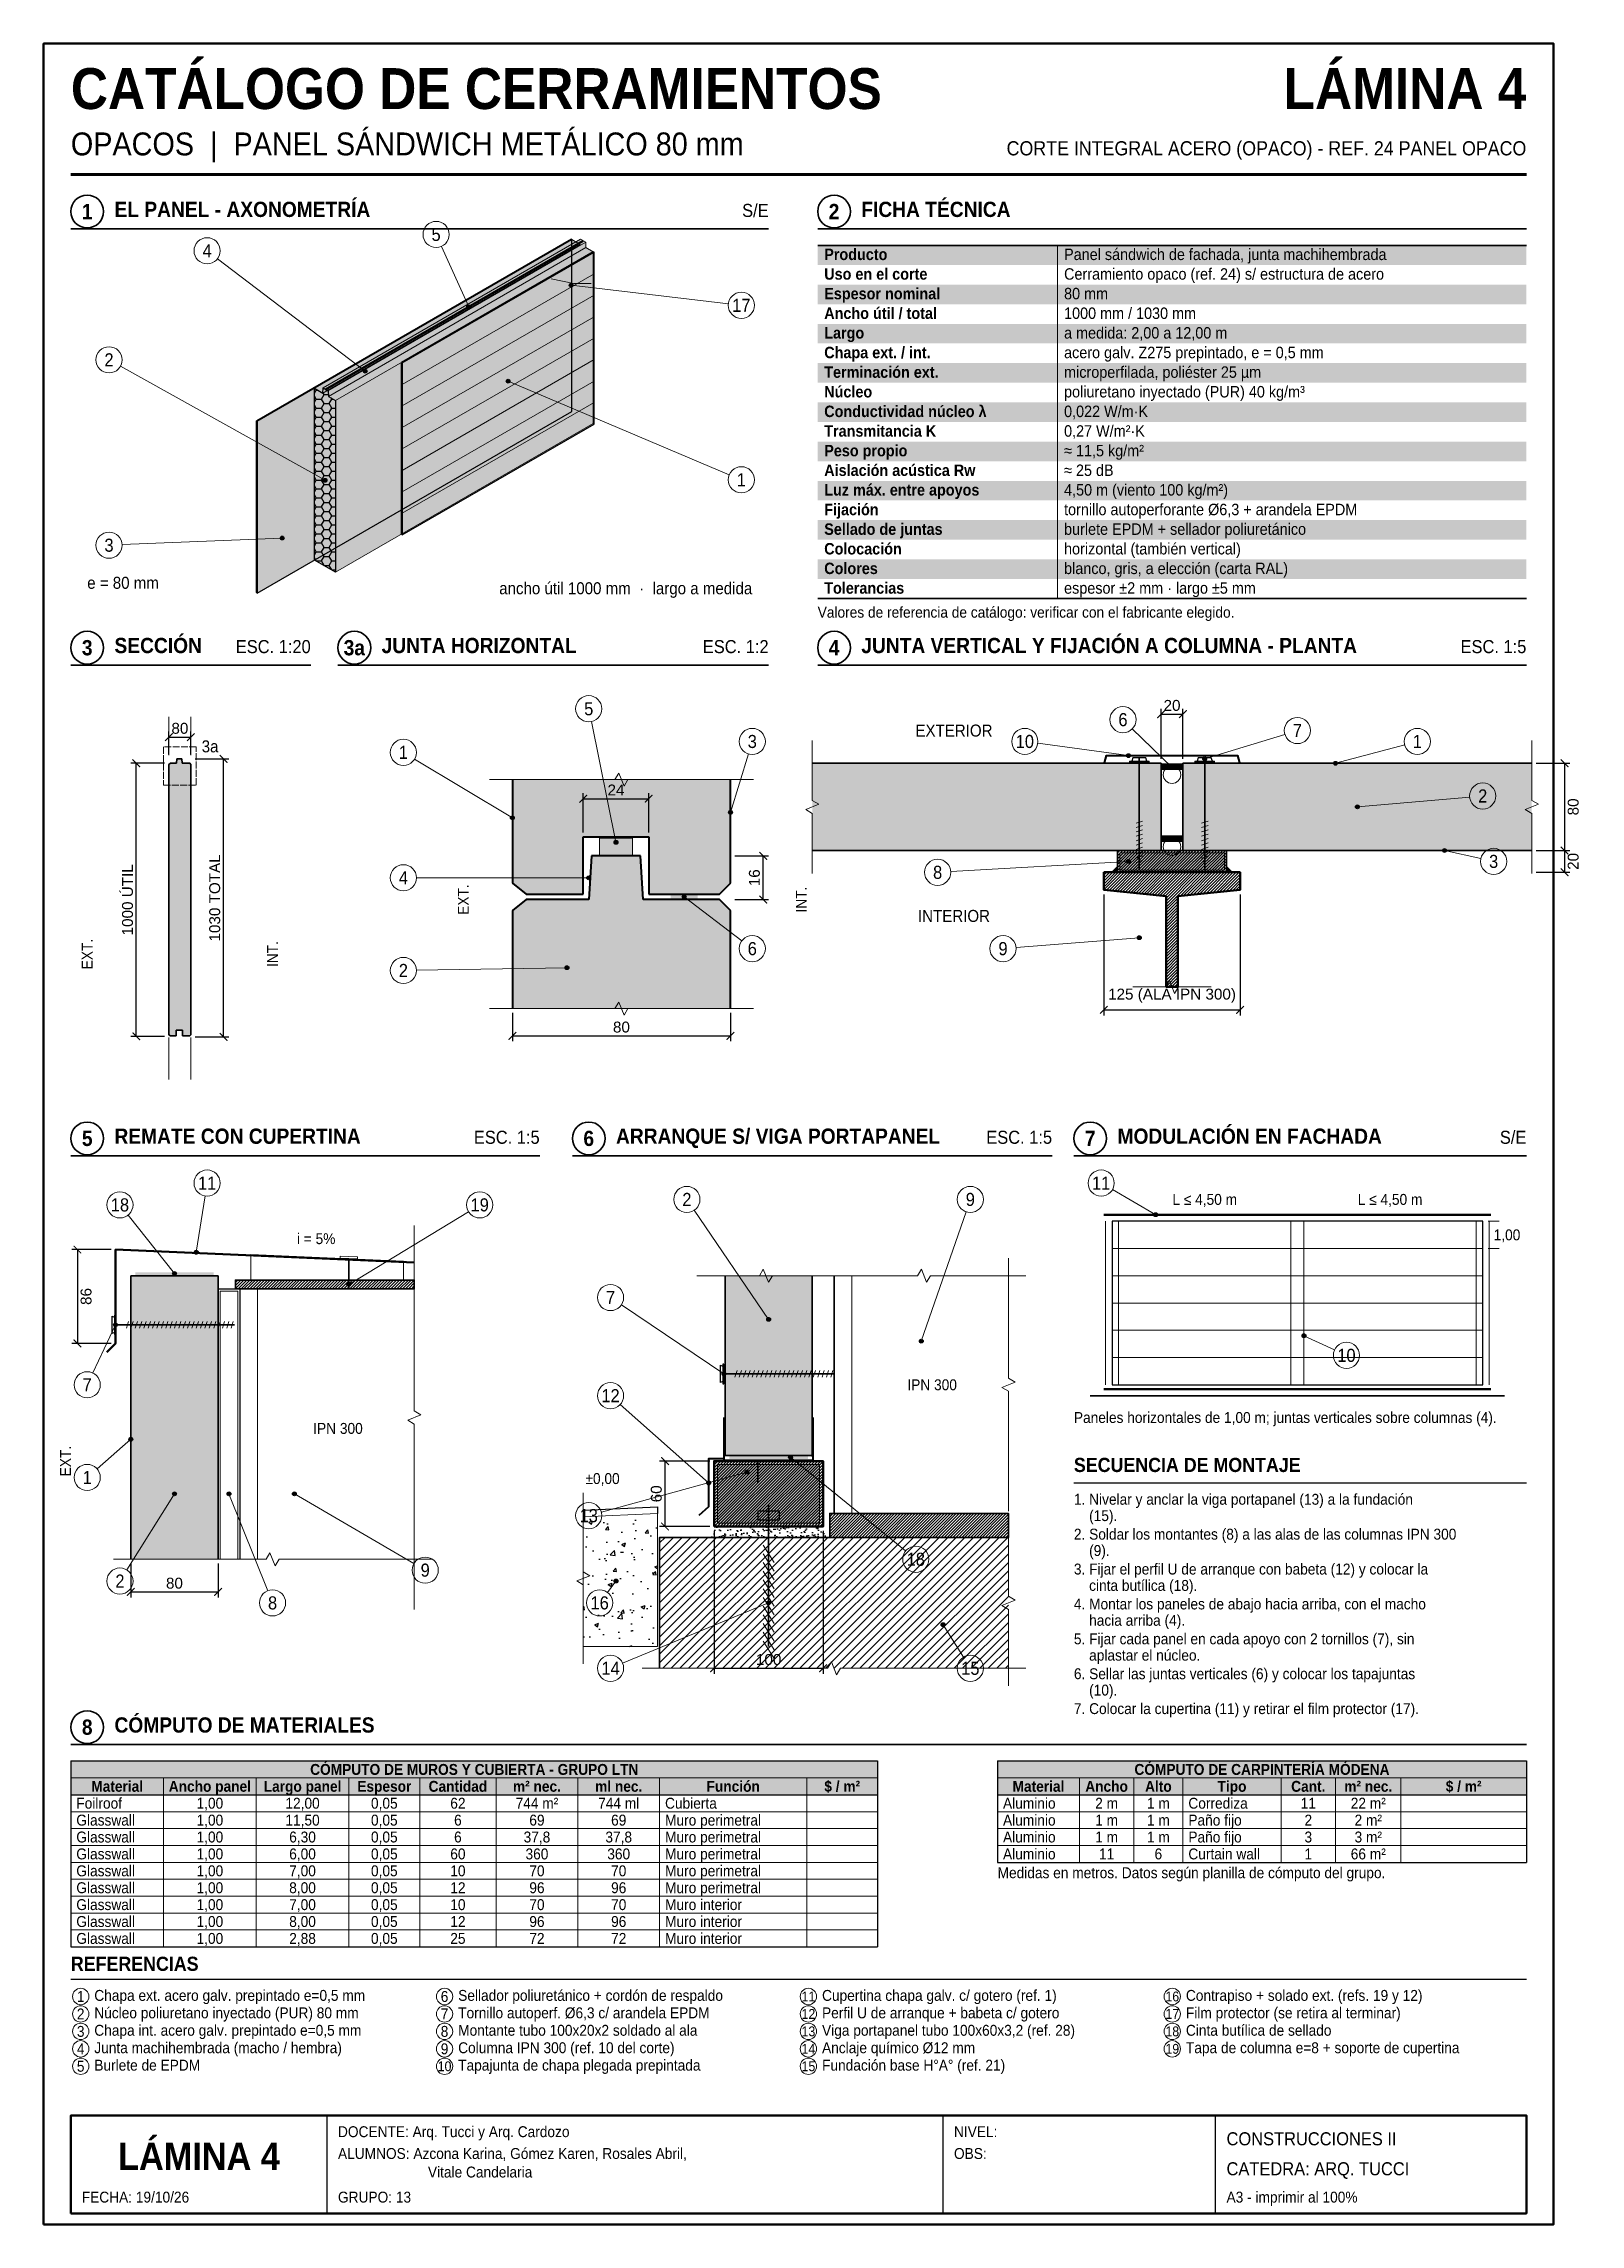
# Model space of a CAD drawing. Header units: millimetres. Extents: x 10 to 292, y 10 to 410.
import ezdxf
from ezdxf.enums import TextEntityAlignment as Align

# ---------------------------------------------------------------- set-up
doc = ezdxf.new("R2010")
doc.units = ezdxf.units.MM
doc.linetypes.add('DASHED', pattern=[1.524, 1.27, -0.254])
for name, color, linetype in [('0-MARCO', 7, 'Continuous'), ('1-ACERO', 7, 'Continuous'), ('1-CHAPA', 7, 'Continuous'), ('1-CONTORNO', 7, 'Continuous'), ('1-HORMIGON', 8, 'Continuous'), ('1-NUCLEO-PUR', 8, 'Continuous'), ('1-OCULTAR', 7, 'Continuous'), ('1-SELLADOS', 250, 'Continuous'), ('1-TORNILLERIA', 7, 'Continuous'), ('1-VISTA', 8, 'Continuous'), ('2-COTAS', 7, 'Continuous'), ('3-REFERENCIAS', 7, 'Continuous'), ('3-TABLAS', 7, 'Continuous'), ('3-TEXTOS', 7, 'Continuous'), ('3-TITULOS', 7, 'Continuous')]:
    doc.layers.add(name, color=color, linetype=linetype)
doc.styles.add('ARIAL', font='arial.ttf')
doc.styles.add('ARIAL-NEGRITA', font='arialbd.ttf')
doc.dimstyles.new('CATALOGO', dxfattribs={"dimtxt": 2, "dimasz": 1.4, "dimexe": 1, "dimexo": 0.8, "dimgap": 0.6, "dimtad": 1, "dimdec": 0, "dimtxsty": 'ARIAL', "dimblk": 'ARCHTICK', "dimcen": 2.5, "dimclrd": 7, "dimclre": 7, "dimclrt": 7, "dimazin": 3, "dimtfac": 1, "dimtmove": 0, "dimatfit": 3, "dimarcsym": 0})
pattern_1 = [(0, (0, 12), (0.619125, 0.357452), [0.41275, -0.8255]), (120, (0, 12), (-0.619125, 0.357452), [0.41275, -0.8255]), (60, (0, 12), (1e-09, 0.71490397), [-0.8255, 0.41275])]
pattern_2 = [(0, (0, 12), (0.523875, 0.30245937), [0.34925, -0.6985]), (120, (0, 12), (-0.523875, 0.30245937), [0.34925, -0.6985]), (60, (0, 12), (1e-09, 0.60491874), [-0.6985, 0.34925])]
pattern_3 = [(45, (0, 12), (-0.2694077, 0.2694077), [])]

msp = doc.modelspace()

# ---------------------------------------------------------------- texts
at = {"layer": '3-REFERENCIAS', "style": 'ARIAL', "width": 0.9}
for s, height, p in [('5', 2.4, (82, 375)), ('4', 2.4, (40, 372)), ('17', 2.4, (138, 362)), ('2', 2.4, (22, 352)), ('1', 2.4, (138, 330)), ('3', 2.4, (22, 318)), ('5', 2.4, (110, 288)), ('6', 2.4, (208, 286)), ('7', 2.4, (240, 284)), ('1', 2.4, (76, 280)), ('3', 2.4, (140, 282)), ('10', 2.4, (190, 282)), ('1', 2.4, (262, 282)), ('2', 2.4, (274, 272)), ('3', 2.4, (276, 260)), ('4', 2.4, (76, 257)), ('8', 2.4, (174, 258)), ('6', 2.4, (140, 244)), ('9', 2.4, (186, 244)), ('2', 2.4, (76, 240)), ('11', 2.4, (40, 201)), ('11', 2.4, (204, 201)), ('18', 2.4, (24, 197)), ('19', 2.4, (90, 197)), ('2', 2.4, (128, 198)), ('9', 2.4, (180, 198)), ('7', 2.4, (114, 180)), ('10', 2.4, (249, 169.4)), ('7', 2.4, (18, 164)), ('12', 2.4, (114, 162)), ('1', 2.4, (18, 147)), ('13', 2.4, (110, 140)), ('18', 2.4, (170, 132)), ('2', 2.4, (24, 128)), ('9', 2.4, (80, 130)), ('8', 2.4, (52, 124)), ('16', 2.4, (112, 124)), ('14', 2.4, (114, 112)), ('15', 2.4, (180, 112)), ('1', 2, (16.8, 51.8)), ('6', 2, (83.55, 51.8)), ('11', 1.8, (150.3, 51.8)), ('16', 1.8, (217.05, 51.8)), ('2', 2, (16.8, 48.6)), ('7', 2, (83.55, 48.6)), ('12', 1.8, (150.3, 48.6)), ('17', 1.8, (217.05, 48.6)), ('3', 2, (16.8, 45.4)), ('8', 2, (83.55, 45.4)), ('13', 1.8, (150.3, 45.4)), ('18', 1.8, (217.05, 45.4)), ('4', 2, (16.8, 42.2)), ('5', 2, (16.8, 39)), ('9', 2, (83.55, 42.2)), ('14', 1.8, (150.3, 42.2)), ('19', 1.8, (217.05, 42.2)), ('10', 1.8, (83.55, 39)), ('15', 1.8, (150.3, 39))]:
    msp.add_text(s, height=height, dxfattribs=at).set_placement(p, align=Align.MIDDLE_CENTER)
msp.add_text('3a', height=2.2, dxfattribs=at).set_placement((39, 280))
at = {"layer": '3-TABLAS', "width": 0.9}
for s, style, p in [('Producto', 'ARIAL-NEGRITA', (153.2, 370.3)), ('Panel sándwich de fachada, junta machihembrada', 'ARIAL', (197.2, 370.3)), ('Uso en el corte', 'ARIAL-NEGRITA', (153.2, 366.7)), ('Cerramiento opaco (ref. 24) s/ estructura de acero', 'ARIAL', (197.2, 366.7)), ('Espesor nominal', 'ARIAL-NEGRITA', (153.2, 363.1)), ('80 mm', 'ARIAL', (197.2, 363.1)), ('Ancho útil / total', 'ARIAL-NEGRITA', (153.2, 359.5)), ('1000 mm / 1030 mm', 'ARIAL', (197.2, 359.5)), ('Largo', 'ARIAL-NEGRITA', (153.2, 355.9)), ('a medida: 2,00 a 12,00 m', 'ARIAL', (197.2, 355.9)), ('Chapa ext. / int.', 'ARIAL-NEGRITA', (153.2, 352.3)), ('acero galv. Z275 prepintado, e = 0,5 mm', 'ARIAL', (197.2, 352.3)), ('Terminación ext.', 'ARIAL-NEGRITA', (153.2, 348.7)), ('microperfilada, poliéster 25 µm', 'ARIAL', (197.2, 348.7)), ('Núcleo', 'ARIAL-NEGRITA', (153.2, 345.1)), ('poliuretano inyectado (PUR) 40 kg/m³', 'ARIAL', (197.2, 345.1)), ('Transmitancia K', 'ARIAL-NEGRITA', (153.2, 337.9)), ('Conductividad núcleo λ', 'ARIAL-NEGRITA', (153.2, 341.5)), ('0,022 W/m·K', 'ARIAL', (197.2, 341.5)), ('0,27 W/m²·K', 'ARIAL', (197.2, 337.9)), ('Peso propio', 'ARIAL-NEGRITA', (153.2, 334.3)), ('≈ 11,5 kg/m²', 'ARIAL', (197.2, 334.3)), ('Aislación acústica Rw', 'ARIAL-NEGRITA', (153.2, 330.7)), ('≈ 25 dB', 'ARIAL', (197.2, 330.7)), ('Luz máx. entre apoyos', 'ARIAL-NEGRITA', (153.2, 327.1)), ('4,50 m (viento 100 kg/m²)', 'ARIAL', (197.2, 327.1)), ('Fijación', 'ARIAL-NEGRITA', (153.2, 323.5)), ('tornillo autoperforante Ø6,3 + arandela EPDM', 'ARIAL', (197.2, 323.5)), ('Sellado de juntas', 'ARIAL-NEGRITA', (153.2, 319.9)), ('burlete EPDM + sellador poliuretánico', 'ARIAL', (197.2, 319.9)), ('Colocación', 'ARIAL-NEGRITA', (153.2, 316.3)), ('horizontal (también vertical)', 'ARIAL', (197.2, 316.3)), ('Colores', 'ARIAL-NEGRITA', (153.2, 312.7)), ('blanco, gris, a elección (carta RAL)', 'ARIAL', (197.2, 312.7)), ('Tolerancias', 'ARIAL-NEGRITA', (153.2, 309.1)), ('espesor ±2 mm · largo ±5 mm', 'ARIAL', (197.2, 309.1))]:
    msp.add_text(s, height=2.1, dxfattribs=dict(at, style=style)).set_placement(p)
for s, style, p in [('CÓMPUTO DE MUROS Y CUBIERTA - GRUPO LTN', 'ARIAL-NEGRITA', (89, 93.45)), ('CÓMPUTO DE CARPINTERÍA MÓDENA', 'ARIAL-NEGRITA', (233.5, 93.45)), ('Material', 'ARIAL-NEGRITA', (23.5, 90.35)), ('Ancho panel', 'ARIAL-NEGRITA', (40.5, 90.35)), ('1,00', 'ARIAL', (40.5, 87.25)), ('Largo panel', 'ARIAL-NEGRITA', (57.5, 90.35)), ('12,00', 'ARIAL', (57.5, 87.25)), ('Espesor', 'ARIAL-NEGRITA', (72.5, 90.35)), ('0,05', 'ARIAL', (72.5, 87.25)), ('Cantidad', 'ARIAL-NEGRITA', (86, 90.35)), ('62', 'ARIAL', (86, 87.25)), ('m² nec.', 'ARIAL-NEGRITA', (100.5, 90.35)), ('744 m²', 'ARIAL', (100.5, 87.25)), ('ml nec.', 'ARIAL-NEGRITA', (115.5, 90.35)), ('744 ml', 'ARIAL', (115.5, 87.25)), ('Función', 'ARIAL-NEGRITA', (136.5, 90.35)), ('$ / m²', 'ARIAL-NEGRITA', (156.5, 90.35)), ('Material', 'ARIAL-NEGRITA', (192.5, 90.35)), ('Ancho', 'ARIAL-NEGRITA', (205, 90.35)), ('2 m', 'ARIAL', (205, 87.25)), ('Alto', 'ARIAL-NEGRITA', (214.5, 90.35)), ('1 m', 'ARIAL', (214.5, 87.25)), ('Tipo', 'ARIAL-NEGRITA', (228, 90.35)), ('Cant.', 'ARIAL-NEGRITA', (242, 90.35)), ('11', 'ARIAL', (242, 87.25)), ('m² nec.', 'ARIAL-NEGRITA', (253, 90.35)), ('22 m²', 'ARIAL', (253, 87.25)), ('$ / m²', 'ARIAL-NEGRITA', (270.5, 90.35)), ('1,00', 'ARIAL', (40.5, 84.15)), ('11,50', 'ARIAL', (57.5, 84.15)), ('0,05', 'ARIAL', (72.5, 84.15)), ('6', 'ARIAL', (86, 84.15)), ('69', 'ARIAL', (100.5, 84.15)), ('69', 'ARIAL', (115.5, 84.15)), ('1 m', 'ARIAL', (205, 84.15)), ('1 m', 'ARIAL', (214.5, 84.15)), ('2', 'ARIAL', (242, 84.15)), ('2 m²', 'ARIAL', (253, 84.15)), ('1,00', 'ARIAL', (40.5, 81.05)), ('6,30', 'ARIAL', (57.5, 81.05)), ('0,05', 'ARIAL', (72.5, 81.05)), ('6', 'ARIAL', (86, 81.05)), ('37,8', 'ARIAL', (100.5, 81.05)), ('37,8', 'ARIAL', (115.5, 81.05)), ('1 m', 'ARIAL', (205, 81.05)), ('1 m', 'ARIAL', (214.5, 81.05)), ('3', 'ARIAL', (242, 81.05)), ('3 m²', 'ARIAL', (253, 81.05)), ('1,00', 'ARIAL', (40.5, 77.95)), ('6,00', 'ARIAL', (57.5, 77.95)), ('0,05', 'ARIAL', (72.5, 77.95)), ('60', 'ARIAL', (86, 77.95)), ('360', 'ARIAL', (100.5, 77.95)), ('360', 'ARIAL', (115.5, 77.95)), ('11', 'ARIAL', (205, 77.95)), ('6', 'ARIAL', (214.5, 77.95)), ('1', 'ARIAL', (242, 77.95)), ('66 m²', 'ARIAL', (253, 77.95)), ('1,00', 'ARIAL', (40.5, 74.85)), ('1,00', 'ARIAL', (40.5, 71.75)), ('8,00', 'ARIAL', (57.5, 71.75)), ('7,00', 'ARIAL', (57.5, 74.85)), ('0,05', 'ARIAL', (72.5, 74.85)), ('0,05', 'ARIAL', (72.5, 71.75)), ('10', 'ARIAL', (86, 74.85)), ('12', 'ARIAL', (86, 71.75)), ('96', 'ARIAL', (100.5, 71.75)), ('70', 'ARIAL', (100.5, 74.85)), ('96', 'ARIAL', (115.5, 71.75)), ('70', 'ARIAL', (115.5, 74.85)), ('1,00', 'ARIAL', (40.5, 68.65)), ('7,00', 'ARIAL', (57.5, 68.65)), ('0,05', 'ARIAL', (72.5, 68.65)), ('10', 'ARIAL', (86, 68.65)), ('70', 'ARIAL', (100.5, 68.65)), ('70', 'ARIAL', (115.5, 68.65)), ('1,00', 'ARIAL', (40.5, 65.55)), ('8,00', 'ARIAL', (57.5, 65.55)), ('0,05', 'ARIAL', (72.5, 65.55)), ('12', 'ARIAL', (86, 65.55)), ('96', 'ARIAL', (100.5, 65.55)), ('96', 'ARIAL', (115.5, 65.55)), ('1,00', 'ARIAL', (40.5, 62.45)), ('2,88', 'ARIAL', (57.5, 62.45)), ('0,05', 'ARIAL', (72.5, 62.45)), ('25', 'ARIAL', (86, 62.45)), ('72', 'ARIAL', (100.5, 62.45)), ('72', 'ARIAL', (115.5, 62.45))]:
    msp.add_text(s, height=2, dxfattribs=dict(at, style=style)).set_placement(p, align=Align.MIDDLE_CENTER)
at = {"layer": '3-TABLAS', "style": 'ARIAL', "width": 0.9}
for s, p in [('Foilroof', (16, 87.25)), ('Cubierta', (124, 87.25)), ('Aluminio', (186, 87.25)), ('Corrediza', (220, 87.25)), ('Glasswall', (16, 84.15)), ('Muro perimetral', (124, 84.15)), ('Aluminio', (186, 84.15)), ('Paño fijo', (220, 84.15)), ('Glasswall', (16, 81.05)), ('Muro perimetral', (124, 81.05)), ('Aluminio', (186, 81.05)), ('Paño fijo', (220, 81.05)), ('Glasswall', (16, 77.95)), ('Muro perimetral', (124, 77.95)), ('Aluminio', (186, 77.95)), ('Curtain wall', (220, 77.95)), ('Glasswall', (16, 74.85)), ('Glasswall', (16, 71.75)), ('Muro perimetral', (124, 74.85)), ('Muro perimetral', (124, 71.75)), ('Glasswall', (16, 68.65)), ('Muro interior', (124, 68.65)), ('Glasswall', (16, 65.55)), ('Muro interior', (124, 65.55)), ('Glasswall', (16, 62.45)), ('Muro interior', (124, 62.45))]:
    msp.add_text(s, height=2, dxfattribs=at).set_placement(p, align=Align.MIDDLE_LEFT)
at = {"layer": '3-TEXTOS', "style": 'ARIAL', "width": 0.9}
for s, height, p in [('e = 80 mm', 2.2, (18, 310)), ('Valores de referencia de catálogo: verificar con el fabricante elegido.', 2, (152, 304.7)), ('Paneles horizontales de 1,00 m; juntas verticales sobre columnas (4).', 2, (199, 157)), ('±0,00', 2, (109.4, 145.8)), ('1. Nivelar y anclar la viga portapanel (13) a la fundación', 2, (199, 142)), ('    (15).', 2, (199, 139)), ('2. Soldar los montantes (8) a las alas de las columnas IPN 300', 2, (199, 135.6)), ('    (9).', 2, (199, 132.6)), ('3. Fijar el perfil U de arranque con babeta (12) y colocar la', 2, (199, 129.2)), ('    cinta butílica (18).', 2, (199, 126.2)), ('4. Montar los paneles de abajo hacia arriba, con el macho', 2, (199, 122.8)), ('    hacia arriba (4).', 2, (199, 119.8)), ('5. Fijar cada panel en cada apoyo con 2 tornillos (7), sin', 2, (199, 116.4)), ('6. Sellar las juntas verticales (6) y colocar los tapajuntas', 2, (199, 110)), ('    aplastar el núcleo.', 2, (199, 113.4)), ('    (10).', 2, (199, 107)), ('7. Colocar la cupertina (11) y retirar el film protector (17).', 2, (199, 103.6)), ('Medidas en metros. Datos según planilla de cómputo del grupo.', 2, (185, 73.5)), ('Chapa ext. acero galv. prepintado e=0,5 mm', 2, (19.3, 51)), ('Sellador poliuretánico + cordón de respaldo', 2, (86.05, 51)), ('Cupertina chapa galv. c/ gotero (ref. 1)', 2, (152.8, 51)), ('Contrapiso + solado ext. (refs. 19 y 12)', 2, (219.55, 51)), ('Núcleo poliuretano inyectado (PUR) 80 mm', 2, (19.3, 47.8)), ('Tornillo autoperf. Ø6,3 c/ arandela EPDM', 2, (86.05, 47.8)), ('Perfil U de arranque + babeta c/ gotero', 2, (152.8, 47.8)), ('Film protector (se retira al terminar)', 2, (219.55, 47.8)), ('Chapa int. acero galv. prepintado e=0,5 mm', 2, (19.3, 44.6)), ('Montante tubo 100x20x2 soldado al ala', 2, (86.05, 44.6)), ('Viga portapanel tubo 100x60x3,2 (ref. 28)', 2, (152.8, 44.6)), ('Cinta butílica de sellado', 2, (219.55, 44.6)), ('Junta machihembrada (macho / hembra)', 2, (19.3, 41.4)), ('Burlete de EPDM', 2, (19.3, 38.2)), ('Tapajunta de chapa plegada prepintada', 2, (86.05, 38.2)), ('Columna IPN 300 (ref. 10 del corte)', 2, (86.05, 41.4)), ('Anclaje químico Ø12 mm', 2, (152.8, 41.4)), ('Fundación base H°A° (ref. 21)', 2, (152.8, 38.2)), ('Tapa de columna e=8 + soporte de cupertina', 2, (219.55, 41.4)), ('DOCENTE: Arq. Tucci y Arq. Cardozo', 2, (64, 26)), ('NIVEL:', 2, (177, 26)), ('ALUMNOS: Azcona Karina, Gómez Karen, Rosales Abril,', 2, (64, 22)), ('OBS:', 2, (177, 22)), ('CONSTRUCCIONES II', 2.4, (227, 24.5)), ('Vitale Candelaria', 2, (80.5, 18.6)), ('CATEDRA: ARQ. TUCCI', 2.4, (227, 19)), ('FECHA: 19/10/26', 2, (17, 14)), ('GRUPO: 13', 2, (64, 14)), ('A3 - imprimir al 100%', 2, (227, 14))]:
    msp.add_text(s, height=height, dxfattribs=at).set_placement(p)
msp.add_text('ancho útil 1000 mm  ·  largo a medida', height=2.2, dxfattribs=at).set_placement((140, 309), align=Align.RIGHT)
for s, height, p in [('EXTERIOR', 2.2, (177, 284)), ('INTERIOR', 2.2, (177, 250)), ('L ≤ 4,50 m', 2, (223, 198)), ('L ≤ 4,50 m', 2, (257, 198)), ('i = 5%', 2, (60, 190.8)), ('IPN 300', 2, (173, 164)), ('IPN 300', 2, (64, 156))]:
    msp.add_text(s, height=height, dxfattribs=at).set_placement(p, align=Align.MIDDLE_CENTER)
for s, p in [('EXT.', (87, 253)), ('INT.', (149, 253)), ('EXT.', (18, 243)), ('INT.', (52, 243)), ('EXT.', (14, 150))]:
    msp.add_text(s, height=2, rotation=90, dxfattribs=at).set_placement(p, align=Align.MIDDLE_CENTER)
msp.add_text('1,00', height=2, dxfattribs=at).set_placement((276, 191.5), align=Align.MIDDLE_LEFT)
at = {"layer": '3-TITULOS', "width": 0.9}
for s, height, style, p in [('CATÁLOGO DE CERRAMIENTOS', 7.5, 'ARIAL-NEGRITA', (15, 398)), ('OPACOS  |  PANEL SÁNDWICH METÁLICO 80 mm', 4.2, 'ARIAL', (15, 389.5)), ('EL PANEL - AXONOMETRÍA', 2.8, 'ARIAL-NEGRITA', (23, 378.2)), ('FICHA TÉCNICA', 2.8, 'ARIAL-NEGRITA', (160, 378.2)), ('SECCIÓN', 2.8, 'ARIAL-NEGRITA', (23, 298.2)), ('JUNTA HORIZONTAL', 2.8, 'ARIAL-NEGRITA', (72, 298.2)), ('JUNTA VERTICAL Y FIJACIÓN A COLUMNA - PLANTA', 2.8, 'ARIAL-NEGRITA', (160, 298.2)), ('REMATE CON CUPERTINA', 2.8, 'ARIAL-NEGRITA', (23, 208.2)), ('ARRANQUE S/ VIGA PORTAPANEL', 2.8, 'ARIAL-NEGRITA', (115, 208.2)), ('MODULACIÓN EN FACHADA', 2.8, 'ARIAL-NEGRITA', (207, 208.2)), ('SECUENCIA DE MONTAJE', 2.6, 'ARIAL-NEGRITA', (199, 148)), ('CÓMPUTO DE MATERIALES', 2.8, 'ARIAL-NEGRITA', (23, 100.2)), ('REFERENCIAS', 2.6, 'ARIAL-NEGRITA', (15, 56.5))]:
    msp.add_text(s, height=height, dxfattribs=dict(at, style=style)).set_placement(p)
for s, height, style, p in [('LÁMINA 4', 7.5, 'ARIAL-NEGRITA', (282, 398)), ('CORTE INTEGRAL ACERO (OPACO) - REF. 24 PANEL OPACO', 2.6, 'ARIAL', (282, 389.5)), ('S/E', 2.4, 'ARIAL', (143, 378.2)), ('ESC. 1:20', 2.4, 'ARIAL', (59, 298.2)), ('ESC. 1:2', 2.4, 'ARIAL', (143, 298.2)), ('ESC. 1:5', 2.4, 'ARIAL', (282, 298.2)), ('ESC. 1:5', 2.4, 'ARIAL', (101, 208.2)), ('ESC. 1:5', 2.4, 'ARIAL', (195, 208.2)), ('S/E', 2.4, 'ARIAL', (282, 208.2))]:
    msp.add_text(s, height=height, dxfattribs=dict(at, style=style)).set_placement(p, align=Align.RIGHT)
at = {"layer": '3-TITULOS', "style": 'ARIAL-NEGRITA', "width": 0.9}
for s, height, p in [('1', 2.8, (18, 379.2)), ('2', 2.8, (155, 379.2)), ('3', 2.8, (18, 299.2)), ('3a', 2.8, (67, 299.2)), ('4', 2.8, (155, 299.2)), ('5', 2.8, (18, 209.2)), ('6', 2.8, (110, 209.2)), ('7', 2.8, (202, 209.2)), ('8', 2.8, (18, 101.2)), ('LÁMINA 4', 5, (38.5, 22.5))]:
    msp.add_text(s, height=height, dxfattribs=at).set_placement(p, align=Align.MIDDLE_CENTER)

# ---------------------------------------------------------------- blocks, each defined once
blk = doc.blocks.new('_ARCHTICK')
at = {"color": 0, "linetype": 'ByBlock', "const_width": 0.15}
blk.add_lwpolyline([(-0.5, -0.5), (0.5, 0.5)], dxfattribs=at)

# ---------------------------------------------------------------- dimensions: what is measured, and where the dimension line sits
at = {"layer": '2-COTAS'}
for base, p1, p2, text, override in [((215, 287), (215, 278), (219, 278), '20', {"dimlfac": 5}), ((33, 282.8), (33, 278.8), (37, 278.8), '80', {"dimlfac": 20}), ((109, 271.5), (109, 264.5), (121, 264.5), '24', {"dimlfac": 2}), ((204.5, 232.76), (204.5, 254.76), (229.5, 254.76), '125 (ALA IPN 300)', {"dimlfac": 5}), ((96, 228), (96, 233), (136, 233), '80', {"dimlfac": 2}), ((133, 112), (133, 138), (153, 138), '100', {"dimlfac": 5}), ((26, 126), (26, 132), (42, 132), '80', {"dimlfac": 5})]:
    msp.add_linear_dim(base=base, p1=p1, p2=p2, text=text, dimstyle='CATALOGO', override=override, dxfattribs=at).render()
for base, p1, p2, text, override in [((27, 227.9), (33, 227.9), (33, 278), '1000 ÚTIL', {"dimlfac": 20}), ((43, 227.8), (37, 227.8), (37, 278.8), '1030 TOTAL', {"dimlfac": 20}), ((289, 278), (283, 278), (283, 262), '80', {"dimlfac": 5}), ((142, 253), (136, 253), (136, 261), '16', {"dimlfac": 2}), ((289, 262), (283, 262), (283, 258), '20', {"dimlfac": 5}), ((16.2, 188.8), (23.2, 188.8), (23.2, 171.6), '86', {"dimlfac": 5}), ((124, 138), (133, 138), (133, 150), '60', {"dimlfac": 5})]:
    msp.add_linear_dim(base=base, p1=p1, p2=p2, angle=90, text=text, dimstyle='CATALOGO', override=override, dxfattribs=at).render()

# ---------------------------------------------------------------- hatches: boundary and pattern name
at = {"layer": '1-ACERO'}
h = msp.add_hatch(dxfattribs=at)
h.set_pattern_fill('ANSI31', scale=0.12)
h.set_pattern_definition(pattern_3)
h.paths.add_polyline_path([(207, 262), (227, 262), (227, 258), (207, 258)])
h = msp.add_hatch(dxfattribs=at)
h.set_pattern_fill('ANSI31', scale=0.12)
h.set_pattern_definition(pattern_3)
h.paths.add_polyline_path([(204.5, 258), (229.5, 258), (229.5, 254.76), (218.08, 253.6), (218.08, 237), (215.92, 237), (215.92, 253.6), (204.5, 254.76)])
h = msp.add_hatch(color=7, dxfattribs=at)
h.dxf.hatch_style = 1
h.paths.add_polyline_path([(207, 258), (205.8, 258), (207, 259.2)])
h = msp.add_hatch(color=7, dxfattribs=at)
h.dxf.hatch_style = 1
h.paths.add_polyline_path([(227, 258), (228.2, 258), (227, 259.2)])
h = msp.add_hatch(dxfattribs=at)
h.set_pattern_fill('ANSI31', scale=0.12)
h.set_pattern_definition(pattern_3)
h.paths.add_polyline_path([(45.2, 181.6), (78, 181.6), (78, 183.2), (45.2, 183.2)])
h = msp.add_hatch(dxfattribs=at)
h.set_pattern_fill('ANSI31', scale=0.12)
h.set_pattern_definition(pattern_3)
h.paths.add_polyline_path([(133, 138), (153, 138), (153, 150), (133, 150)])
h = msp.add_hatch(dxfattribs=at)
h.set_pattern_fill('ANSI31', scale=0.12)
h.set_pattern_definition(pattern_3)
h.paths.add_polyline_path([(154.2, 136), (187, 136), (187, 140.4), (154.2, 140.4)])
at = {"layer": '1-HORMIGON'}
h = msp.add_hatch(dxfattribs=at)
h.set_pattern_fill('AR-CONC', color=8, scale=0.04)
h.set_pattern_definition([(50, (0, 12), (7.28739, -0.63756), [0.762, -8.382]), (355, (0, 12), (-1.40974, 7.64227), [0.6096, -6.70562]), (100.4514, (0.607, 11.947), (5.87765, 7.0047), [0.6476, -7.1236]), (46.184, (0, 14.032), (10.84316, -1.6817), [1.143, -12.573]), (96.6356, (0.904, 13.892), (9.49617, 9.89704), [0.9714, -10.6854]), (351.184, (0, 14.032), (9.4962, 9.89704), [0.9144, -10.0584]), (21, (1.016, 13.524), (6.06458, -4.0906), [0.762, -8.382]), (326, (1.016, 13.524), (2.47208, 7.36752), [0.6096, -6.7056]), (71.4514, (1.5214, 13.183), (8.53666, 3.2769), [0.6476, -7.1236]), (37.5, (0, 12), (0.123544, 3.3822), [0, -6.62432, 0, -6.8072, 0, -6.731]), (7.5, (0, 12), (2.67279, 4.00722), [0, -3.88112, 0, -6.47192, 0, -2.5654]), (-32.5, (-2.2657, 12), (5.423624, -0.22915), [0, -2.54, 0, -7.9248, 0, -10.5156]), (-42.5, (-3.2817, 12), (5.92517, 1.01706), [0, -3.302, 0, -5.26288, 0, -7.4676])])
h.paths.add_polyline_path([(109, 116), (122.6, 116), (122.6, 140.4), (109, 139.8)])
h = msp.add_hatch(dxfattribs=at)
h.set_pattern_fill('ANSI31', color=8, scale=0.35)
h.set_pattern_definition([(45, (0, 12), (-0.7857724, 0.7857724), [])])
h.paths.add_polyline_path([(123, 136), (187, 136), (187, 112), (123, 112)])
h = msp.add_hatch(dxfattribs=at)
h.set_pattern_fill('AR-SAND', color=8, scale=0.03)
h.set_pattern_definition([(37.5, (0, 12), (-0.048001, 1.46824), [0, -1.15824, 0, -1.2954, 0, -1.23825]), (7.5, (0, 12), (1.34857, 2.150475), [0, -0.62484, 0, -1.04394, 0, -0.40005]), (-32.5, (-0.9373, 12), (2.372977, 0.0043116), [0, -0.381, 0, -1.3716, 0, -1.7907]), (-42.5, (-0.9373, 12), (2.29067, 0.668788), [0, -0.1905, 0, -0.89916, 0, -1.0287])])
h.paths.add_polyline_path([(132.6, 136), (153.4, 136), (153.4, 138), (132.6, 138)])
at = {"layer": '1-NUCLEO-PUR'}
h = msp.add_hatch(dxfattribs=at)
h.set_pattern_fill('HONEY', color=8, scale=0.3)
h.paths.add_polyline_path([(63.572, 313.03), (59.688, 315.273), (59.688, 346.788), (61.21, 345.909), (61.262, 346.848), (62.207, 346.303), (62.26, 345.303), (63.572, 344.545)])
h = msp.add_hatch(dxfattribs=at)
h.set_pattern_fill('HONEY', color=8, scale=0.16)
h.set_pattern_definition([(0, (0, 12), (0.762, 0.4399409), [0.508, -1.016]), (120, (0, 12), (-0.762, 0.4399409), [0.508, -1.016]), (60, (0, 12), (2e-09, 0.8798818), [-1.016, 0.508])])
h.paths.add_polyline_path([(33, 228.2), (33.25, 228), (34.3, 228), (34.3, 229.05), (35.5, 229.05), (35.5, 228), (36.8, 228), (37, 228.2), (37, 277.8), (36.8, 278), (35.4, 278), (35.35, 278.8), (34.45, 278.8), (34.4, 278), (33.25, 278), (33, 277.8)])
h = msp.add_hatch(dxfattribs=at)
h.set_pattern_fill('HONEY', color=8, scale=0.11)
h.set_pattern_definition(pattern_2)
h.paths.add_polyline_path([(151, 278), (215, 278), (215, 262), (151, 262)])
h = msp.add_hatch(dxfattribs=at)
h.set_pattern_fill('HONEY', color=8, scale=0.11)
h.set_pattern_definition(pattern_2)
h.paths.add_polyline_path([(219, 278), (283, 278), (283, 262), (219, 262)])
h = msp.add_hatch(dxfattribs=at)
h.set_pattern_fill('HONEY', color=8, scale=0.13)
h.set_pattern_definition(pattern_1)
h.paths.add_polyline_path([(96, 256), (98.5, 254), (109, 254), (109, 264.5), (121, 264.5), (121, 254), (134, 254), (136, 256), (136, 275), (96, 275)])
h = msp.add_hatch(dxfattribs=at)
h.set_pattern_fill('HONEY', color=8, scale=0.13)
h.set_pattern_definition(pattern_1)
h.paths.add_polyline_path([(96, 233), (136, 233), (136, 251), (134, 253), (120, 253), (119.5, 261), (110.5, 261), (110, 253), (98.5, 253), (96, 251)])
h = msp.add_hatch(dxfattribs=at)
h.set_pattern_fill('HONEY', color=8, scale=0.11)
h.set_pattern_definition(pattern_2)
h.paths.add_polyline_path([(26, 132), (42, 132), (42, 184), (26, 184)])
h = msp.add_hatch(dxfattribs=at)
h.set_pattern_fill('HONEY', color=8, scale=0.11)
h.set_pattern_definition(pattern_2)
h.paths.add_polyline_path([(135, 151), (151, 151), (151, 184), (135, 184)])
at = {"layer": '1-OCULTAR', "true_color": 0xffffff}
h = msp.add_hatch(color=7, dxfattribs=at)
h.dxf.hatch_style = 1
h.paths.add_polyline_path([(49.033, 340.818), (49.19, 340.727), (106.926, 374.061), (106.768, 374.152)])
h = msp.add_hatch(color=7, dxfattribs=at)
h.dxf.hatch_style = 1
h.paths.add_polyline_path([(49.19, 340.727), (49.19, 309.212), (106.926, 342.545), (106.926, 374.061)])
at = {"layer": '1-OCULTAR', "true_color": 0xfafafa}
h = msp.add_hatch(color=7, dxfattribs=at)
h.dxf.hatch_style = 1
h.paths.add_polyline_path([(59.688, 346.788), (61.21, 345.909), (108.448, 373.182), (106.926, 374.061)])
h = msp.add_hatch(color=7, dxfattribs=at)
h.dxf.hatch_style = 1
h.paths.add_polyline_path([(61.262, 346.848), (62.207, 346.303), (109.445, 373.576), (108.5, 374.121)])
h = msp.add_hatch(color=7, dxfattribs=at)
h.dxf.hatch_style = 1
h.paths.add_polyline_path([(62.207, 346.303), (62.26, 345.303), (109.497, 372.576), (109.445, 373.576)])
h = msp.add_hatch(color=7, dxfattribs=at)
h.dxf.hatch_style = 1
h.paths.add_polyline_path([(62.26, 345.303), (63.572, 344.545), (110.81, 371.818), (109.497, 372.576)])
h = msp.add_hatch(color=7, dxfattribs=at)
h.dxf.hatch_style = 1
h.paths.add_polyline_path([(63.572, 344.545), (63.572, 313.03), (110.81, 340.303), (110.81, 371.818)])
at = {"layer": '1-OCULTAR', "true_color": 0xe1e1e1}
h = msp.add_hatch(color=254, dxfattribs=at)
h.dxf.hatch_style = 1
h.paths.add_polyline_path([(75.644, 351.515), (75.801, 351.424), (110.967, 371.727), (110.81, 371.818)])
h = msp.add_hatch(color=254, dxfattribs=at)
h.dxf.hatch_style = 1
h.paths.add_polyline_path([(75.801, 351.424), (75.801, 319.909), (110.967, 340.212), (110.967, 371.727)])
h = msp.add_hatch(color=254, dxfattribs=at)
h.dxf.hatch_style = 1
h.paths.add_polyline_path([(75.801, 319.909), (75.644, 320), (75.644, 351.515), (75.801, 351.424)])
at = {"layer": '1-OCULTAR', "true_color": 0xfafafa}
h = msp.add_hatch(color=7, dxfattribs=at)
h.dxf.hatch_style = 1
h.paths.add_polyline_path([(63.572, 313.03), (59.688, 315.273), (59.688, 346.788), (61.21, 345.909), (61.262, 346.848), (62.207, 346.303), (62.26, 345.303), (63.572, 344.545)])
at = {"layer": '1-OCULTAR', "true_color": 0xffffff}
h = msp.add_hatch(color=7, dxfattribs=at)
h.dxf.hatch_style = 1
h.paths.add_polyline_path([(49.19, 309.212), (49.033, 309.303), (49.033, 340.818), (49.19, 340.727)])
h = msp.add_hatch(color=7, dxfattribs=at)
h.dxf.hatch_style = 1
h.paths.add_polyline_path([(207.4, 261.6), (226.6, 261.6), (226.6, 258.4), (207.4, 258.4)])
h = msp.add_hatch(color=7, dxfattribs=at)
h.dxf.hatch_style = 1
h.paths.add_polyline_path([(133.64, 138.64), (152.36, 138.64), (152.36, 149.36), (133.64, 149.36)])
at = {"layer": '1-SELLADOS'}
h = msp.add_hatch(color=250, dxfattribs=at)
h.dxf.hatch_style = 1
h.paths.add_polyline_path([(215, 278), (219, 278), (219, 276.74), (215, 276.74)])
h = msp.add_hatch(color=250, dxfattribs=at)
h.dxf.hatch_style = 1
h.paths.add_polyline_path([(112, 261), (118, 261), (118, 264.25), (112, 264.25)])
h = msp.add_hatch(color=250, dxfattribs=at)
h.dxf.hatch_style = 1
h.paths.add_polyline_path([(215, 264.8), (219, 264.8), (219, 263.54), (215, 263.54)])
h = msp.add_hatch(color=250, dxfattribs=at)
h.dxf.hatch_style = 1
h.paths.add_polyline_path([(125, 253), (130, 253), (130, 254), (125, 254)])
h = msp.add_hatch(color=250, dxfattribs=at)
h.dxf.hatch_style = 1
h.paths.add_polyline_path([(26.8, 184), (41.2, 184), (41.2, 184.6), (26.8, 184.6)])
h = msp.add_hatch(color=250, dxfattribs=at)
h.dxf.hatch_style = 1
h.paths.add_polyline_path([(135.8, 150.4), (150.2, 150.4), (150.2, 151), (135.8, 151)])
at = {"layer": '3-REFERENCIAS'}
h = msp.add_hatch(color=256, dxfattribs=at)
h.dxf.hatch_style = 1
edge = h.paths.add_edge_path()
edge.add_arc((106.768, 365.667), 0.35, 0, 360)
h = msp.add_hatch(color=256, dxfattribs=at)
h.dxf.hatch_style = 1
edge = h.paths.add_edge_path()
edge.add_arc((87.978, 361.727), 0.35, 0, 360)
h = msp.add_hatch(color=256, dxfattribs=at)
h.dxf.hatch_style = 1
edge = h.paths.add_edge_path()
edge.add_arc((68.978, 349.909), 0.35, 0, 360)
h = msp.add_hatch(color=256, dxfattribs=at)
h.dxf.hatch_style = 1
edge = h.paths.add_edge_path()
edge.add_arc((95.221, 348.091), 0.35, 0, 360)
h = msp.add_hatch(color=256, dxfattribs=at)
h.dxf.hatch_style = 1
edge = h.paths.add_edge_path()
edge.add_arc((61.63, 329.909), 0.35, 0, 360)
h = msp.add_hatch(color=256, dxfattribs=at)
h.dxf.hatch_style = 1
edge = h.paths.add_edge_path()
edge.add_arc((53.757, 319.303), 0.35, 0, 360)
h = msp.add_hatch(color=256, dxfattribs=at)
h.dxf.hatch_style = 1
edge = h.paths.add_edge_path()
edge.add_arc((209, 279.4), 0.35, 0, 360)
h = msp.add_hatch(color=256, dxfattribs=at)
h.dxf.hatch_style = 1
edge = h.paths.add_edge_path()
edge.add_arc((217, 277.2), 0.35, 0, 360)
h = msp.add_hatch(color=256, dxfattribs=at)
h.dxf.hatch_style = 1
edge = h.paths.add_edge_path()
edge.add_arc((223, 278.8), 0.35, 0, 360)
h = msp.add_hatch(color=256, dxfattribs=at)
h.dxf.hatch_style = 1
edge = h.paths.add_edge_path()
edge.add_arc((247, 278), 0.35, 0, 360)
h = msp.add_hatch(color=256, dxfattribs=at)
h.dxf.hatch_style = 1
edge = h.paths.add_edge_path()
edge.add_arc((96, 268), 0.35, 0, 360)
h = msp.add_hatch(color=256, dxfattribs=at)
h.dxf.hatch_style = 1
edge = h.paths.add_edge_path()
edge.add_arc((136, 269), 0.35, 0, 360)
h = msp.add_hatch(color=256, dxfattribs=at)
h.dxf.hatch_style = 1
edge = h.paths.add_edge_path()
edge.add_arc((251, 270), 0.35, 0, 360)
h = msp.add_hatch(color=256, dxfattribs=at)
h.dxf.hatch_style = 1
edge = h.paths.add_edge_path()
edge.add_arc((115, 263.5), 0.35, 0, 360)
h = msp.add_hatch(color=256, dxfattribs=at)
h.dxf.hatch_style = 1
edge = h.paths.add_edge_path()
edge.add_arc((209, 260), 0.35, 0, 360)
h = msp.add_hatch(color=256, dxfattribs=at)
h.dxf.hatch_style = 1
edge = h.paths.add_edge_path()
edge.add_arc((267, 262), 0.35, 0, 360)
h = msp.add_hatch(color=256, dxfattribs=at)
h.dxf.hatch_style = 1
edge = h.paths.add_edge_path()
edge.add_arc((110, 257), 0.35, 0, 360)
h = msp.add_hatch(color=256, dxfattribs=at)
h.dxf.hatch_style = 1
edge = h.paths.add_edge_path()
edge.add_arc((127.5, 253.5), 0.35, 0, 360)
h = msp.add_hatch(color=256, dxfattribs=at)
h.dxf.hatch_style = 1
edge = h.paths.add_edge_path()
edge.add_arc((211, 246), 0.35, 0, 360)
h = msp.add_hatch(color=256, dxfattribs=at)
h.dxf.hatch_style = 1
edge = h.paths.add_edge_path()
edge.add_arc((106, 240.5), 0.35, 0, 360)
h = msp.add_hatch(color=256, dxfattribs=at)
h.dxf.hatch_style = 1
edge = h.paths.add_edge_path()
edge.add_arc((214, 195.2), 0.35, 0, 360)
h = msp.add_hatch(color=256, dxfattribs=at)
h.dxf.hatch_style = 1
edge = h.paths.add_edge_path()
edge.add_arc((38, 188.3), 0.35, 0, 360)
h = msp.add_hatch(color=256, dxfattribs=at)
h.dxf.hatch_style = 1
edge = h.paths.add_edge_path()
edge.add_arc((34, 184.4), 0.35, 0, 360)
h = msp.add_hatch(color=256, dxfattribs=at)
h.dxf.hatch_style = 1
edge = h.paths.add_edge_path()
edge.add_arc((66, 182.4), 0.35, 0, 360)
h = msp.add_hatch(color=256, dxfattribs=at)
h.dxf.hatch_style = 1
edge = h.paths.add_edge_path()
edge.add_arc((143, 176), 0.35, 0, 360)
h = msp.add_hatch(color=256, dxfattribs=at)
h.dxf.hatch_style = 1
edge = h.paths.add_edge_path()
edge.add_arc((23.2, 175), 0.35, 0, 360)
h = msp.add_hatch(color=256, dxfattribs=at)
h.dxf.hatch_style = 1
edge = h.paths.add_edge_path()
edge.add_arc((171, 172), 0.35, 0, 360)
h = msp.add_hatch(color=256, dxfattribs=at)
h.dxf.hatch_style = 1
edge = h.paths.add_edge_path()
edge.add_arc((241.2, 173), 0.35, 0, 360)
h = msp.add_hatch(color=256, dxfattribs=at)
h.dxf.hatch_style = 1
edge = h.paths.add_edge_path()
edge.add_arc((134.8, 166), 0.35, 0, 360)
h = msp.add_hatch(color=256, dxfattribs=at)
h.dxf.hatch_style = 1
edge = h.paths.add_edge_path()
edge.add_arc((26, 154), 0.35, 0, 360)
h = msp.add_hatch(color=256, dxfattribs=at)
h.dxf.hatch_style = 1
edge = h.paths.add_edge_path()
edge.add_arc((139, 148), 0.35, 0, 360)
h = msp.add_hatch(color=256, dxfattribs=at)
h.dxf.hatch_style = 1
edge = h.paths.add_edge_path()
edge.add_arc((147, 150.7), 0.35, 0, 360)
h = msp.add_hatch(color=256, dxfattribs=at)
h.dxf.hatch_style = 1
edge = h.paths.add_edge_path()
edge.add_arc((34, 144), 0.35, 0, 360)
h = msp.add_hatch(color=256, dxfattribs=at)
h.dxf.hatch_style = 1
edge = h.paths.add_edge_path()
edge.add_arc((44, 144), 0.35, 0, 360)
h = msp.add_hatch(color=256, dxfattribs=at)
h.dxf.hatch_style = 1
edge = h.paths.add_edge_path()
edge.add_arc((56, 144), 0.35, 0, 360)
h = msp.add_hatch(color=256, dxfattribs=at)
h.dxf.hatch_style = 1
edge = h.paths.add_edge_path()
edge.add_arc((132, 146), 0.35, 0, 360)
h = msp.add_hatch(color=256, dxfattribs=at)
h.dxf.hatch_style = 1
edge = h.paths.add_edge_path()
edge.add_arc((115, 128), 0.35, 0, 360)
h = msp.add_hatch(color=256, dxfattribs=at)
h.dxf.hatch_style = 1
edge = h.paths.add_edge_path()
edge.add_arc((143, 124), 0.35, 0, 360)
h = msp.add_hatch(color=256, dxfattribs=at)
h.dxf.hatch_style = 1
edge = h.paths.add_edge_path()
edge.add_arc((175, 120), 0.35, 0, 360)
at = {"layer": '3-TABLAS', "true_color": 0xeeeeee}
h = msp.add_hatch(color=7, dxfattribs=at)
h.dxf.hatch_style = 1
h.paths.add_polyline_path([(152, 369.4), (282, 369.4), (282, 373), (152, 373)])
h = msp.add_hatch(color=7, dxfattribs=at)
h.dxf.hatch_style = 1
h.paths.add_polyline_path([(152, 362.2), (282, 362.2), (282, 365.8), (152, 365.8)])
h = msp.add_hatch(color=7, dxfattribs=at)
h.dxf.hatch_style = 1
h.paths.add_polyline_path([(152, 355), (282, 355), (282, 358.6), (152, 358.6)])
h = msp.add_hatch(color=7, dxfattribs=at)
h.dxf.hatch_style = 1
h.paths.add_polyline_path([(152, 347.8), (282, 347.8), (282, 351.4), (152, 351.4)])
h = msp.add_hatch(color=7, dxfattribs=at)
h.dxf.hatch_style = 1
h.paths.add_polyline_path([(152, 340.6), (282, 340.6), (282, 344.2), (152, 344.2)])
h = msp.add_hatch(color=7, dxfattribs=at)
h.dxf.hatch_style = 1
h.paths.add_polyline_path([(152, 333.4), (282, 333.4), (282, 337), (152, 337)])
h = msp.add_hatch(color=7, dxfattribs=at)
h.dxf.hatch_style = 1
h.paths.add_polyline_path([(152, 326.2), (282, 326.2), (282, 329.8), (152, 329.8)])
h = msp.add_hatch(color=7, dxfattribs=at)
h.dxf.hatch_style = 1
h.paths.add_polyline_path([(152, 319), (282, 319), (282, 322.6), (152, 322.6)])
h = msp.add_hatch(color=7, dxfattribs=at)
h.dxf.hatch_style = 1
h.paths.add_polyline_path([(152, 311.8), (282, 311.8), (282, 315.4), (152, 315.4)])
at = {"layer": '3-TABLAS', "true_color": 0xe6e6e6}
h = msp.add_hatch(color=254, dxfattribs=at)
h.dxf.hatch_style = 1
h.paths.add_polyline_path([(15, 88.8), (163, 88.8), (163, 95), (15, 95)])
h = msp.add_hatch(color=254, dxfattribs=at)
h.dxf.hatch_style = 1
h.paths.add_polyline_path([(185, 88.8), (282, 88.8), (282, 95), (185, 95)])

# ---------------------------------------------------------------- linework, layer by layer
at = {"layer": '0-MARCO', "lineweight": 50}
for points in [[(10, 10), (287, 10), (287, 410), (10, 410)], [(15, 12), (282, 12), (282, 30), (15, 30)]]:
    msp.add_lwpolyline(points, close=True, dxfattribs=at)
at = {"layer": '0-MARCO', "lineweight": 25}
for points in [[(62, 12), (62, 30)], [(175, 12), (175, 30)], [(225, 12), (225, 30)]]:
    msp.add_lwpolyline(points, dxfattribs=at)
at = {"layer": '1-ACERO', "lineweight": 35}
for points in [[(207, 262), (227, 262), (227, 258), (207, 258)], [(45.2, 181.6), (78, 181.6), (78, 183.2), (45.2, 183.2)], [(154.2, 136), (187, 136), (187, 140.4), (154.2, 140.4)]]:
    msp.add_lwpolyline(points, close=True, dxfattribs=at)
at = {"layer": '1-ACERO', "lineweight": 18}
for points in [[(207.4, 261.6), (226.6, 261.6), (226.6, 258.4), (207.4, 258.4)], [(133.64, 138.64), (152.36, 138.64), (152.36, 149.36), (133.64, 149.36)]]:
    msp.add_lwpolyline(points, close=True, dxfattribs=at)
at = {"layer": '1-ACERO', "lineweight": 50}
for points in [[(204.5, 258), (229.5, 258), (229.5, 254.76), (218.08, 253.6), (218.08, 237), (215.92, 237), (215.92, 253.6), (204.5, 254.76)], [(133, 138), (153, 138), (153, 150), (133, 150)]]:
    msp.add_lwpolyline(points, close=True, dxfattribs=at)
at = {"layer": '1-ACERO', "lineweight": 35}
for points in [[(155, 140.4), (155, 184)], [(46, 181.6), (78, 181.6)]]:
    msp.add_lwpolyline(points, dxfattribs=at)
at = {"layer": '1-ACERO', "lineweight": 25}
msp.add_lwpolyline([(42, 132), (42, 181.6), (46, 181.6), (46, 132)], dxfattribs=at)
at = {"layer": '1-CHAPA', "lineweight": 25}
for points in [[(49.033, 340.818), (49.19, 340.727), (106.926, 374.061), (106.768, 374.152)], [(49.19, 340.727), (49.19, 309.212), (106.926, 342.545), (106.926, 374.061)], [(75.644, 351.515), (75.801, 351.424), (110.967, 371.727), (110.81, 371.818)], [(75.801, 351.424), (75.801, 319.909), (110.967, 340.212), (110.967, 371.727)], [(75.801, 319.909), (75.644, 320), (75.644, 351.515), (75.801, 351.424)], [(49.19, 309.212), (49.033, 309.303), (49.033, 340.818), (49.19, 340.727)]]:
    msp.add_lwpolyline(points, close=True, dxfattribs=at)
at = {"layer": '1-CHAPA', "lineweight": 35}
for points in [[(33.25, 278), (33, 277.8)], [(33, 277.8), (33, 228.2)], [(34.4, 278), (33.25, 278)], [(34.45, 278.8), (34.4, 278)], [(35.35, 278.8), (34.45, 278.8)], [(35.4, 278), (35.35, 278.8)], [(36.8, 278), (35.4, 278)], [(37, 277.8), (36.8, 278)], [(37, 228.2), (37, 277.8)], [(151, 278), (215, 278), (215, 262), (151, 262)], [(283, 278), (219, 278), (219, 262), (283, 262)], [(33, 228.2), (33.25, 228)], [(33.25, 228), (34.3, 228)], [(34.3, 228), (34.3, 229.05)], [(34.3, 229.05), (35.5, 229.05)], [(35.5, 229.05), (35.5, 228)], [(35.5, 228), (36.8, 228)], [(36.8, 228), (37, 228.2)], [(42, 184), (26, 184)], [(26, 184), (26, 132)], [(42, 132), (42, 184)], [(135, 184), (135, 151)], [(151, 151), (151, 184)], [(135, 151), (151, 151)]]:
    msp.add_lwpolyline(points, dxfattribs=at)
at = {"layer": '1-CHAPA', "lineweight": 40}
for points in [[(204.6, 278.1), (205, 279.4), (229, 279.4), (229.4, 278.1)], [(96, 275), (96, 256)], [(136, 256), (136, 275)], [(109, 254), (109, 264.5)], [(109, 264.5), (121, 264.5)], [(121, 264.5), (121, 254)], [(110.5, 261), (110, 253)], [(119.5, 261), (110.5, 261)], [(120, 253), (119.5, 261)], [(96, 256), (98.5, 254)], [(134, 254), (136, 256)], [(98.5, 253), (96, 251)], [(98.5, 254), (109, 254)], [(110, 253), (98.5, 253)], [(134, 253), (120, 253)], [(121, 254), (134, 254)], [(136, 251), (134, 253)], [(96, 251), (96, 233)], [(136, 233), (136, 251)], [(134.8, 158), (134.8, 150.2), (151.2, 150.2), (151.2, 158)], [(134.8, 150.4), (132, 150.4), (132, 141.6), (130.2, 140)]]:
    msp.add_lwpolyline(points, dxfattribs=at)
at = {"layer": '1-CHAPA', "lineweight": 50}
for points in [[(204.5, 195.2), (275.5, 195.2)], [(21.6, 170), (23.2, 171.6), (23.2, 188.8), (78, 186.4)], [(204.5, 163.2), (275.5, 163.2)]]:
    msp.add_lwpolyline(points, dxfattribs=at)
at = {"layer": '1-CHAPA', "lineweight": 18}
for points in [[(204.8, 164), (204.8, 194)], [(207.2, 164), (207.2, 194)], [(238.8, 164), (238.8, 194)], [(241.2, 164), (241.2, 194)], [(272.8, 164), (272.8, 194)], [(275.2, 164), (275.2, 194)]]:
    msp.add_lwpolyline(points, dxfattribs=at)
at = {"layer": '1-CONTORNO', "lineweight": 18}
for points in [[(59.688, 346.788), (61.21, 345.909), (108.448, 373.182), (106.926, 374.061)], [(61.262, 346.848), (62.207, 346.303), (109.445, 373.576), (108.5, 374.121)], [(62.207, 346.303), (62.26, 345.303), (109.497, 372.576), (109.445, 373.576)], [(62.26, 345.303), (63.572, 344.545), (110.81, 371.818), (109.497, 372.576)], [(63.572, 344.545), (63.572, 313.03), (110.81, 340.303), (110.81, 371.818)]]:
    msp.add_lwpolyline(points, close=True, dxfattribs=at)
at = {"layer": '1-CONTORNO', "lineweight": 25}
for points in [[(63.572, 313.03), (59.688, 315.273), (59.688, 346.788), (61.21, 345.909), (61.262, 346.848), (62.207, 346.303), (62.26, 345.303), (63.572, 344.545)], [(63.572, 313.03), (59.688, 315.273), (59.688, 346.788), (61.21, 345.909), (61.262, 346.848), (62.207, 346.303), (62.26, 345.303), (63.572, 344.545)], [(206, 164), (274, 164), (274, 194), (206, 194)]]:
    msp.add_lwpolyline(points, close=True, dxfattribs=at)
at = {"layer": '1-CONTORNO', "lineweight": 13}
for points in [[(151, 282.2), (151, 271.2), (152.2, 270.48), (149.8, 269.52), (151, 268.8), (151, 257.8)], [(283, 282.2), (283, 271.2), (284.2, 270.48), (281.8, 269.52), (283, 268.8), (283, 257.8)], [(91.8, 275), (114.8, 275), (115.52, 276.2), (116.48, 273.8), (117.2, 275), (140.2, 275)], [(209.8, 237), (215.8, 237), (216.52, 238.2), (217.48, 235.8), (218.2, 237), (224.2, 237)], [(91.8, 233), (114.8, 233), (115.52, 234.2), (116.48, 231.8), (117.2, 233), (140.2, 233)], [(78, 122.8), (78, 156.8), (76.8, 157.52), (79.2, 158.48), (78, 159.2), (78, 193.2)], [(206, 189), (274, 189)], [(129.8, 184), (141.3, 184), (142.02, 185.2), (142.98, 182.8), (143.7, 184), (155.2, 184)], [(152.8, 184), (170.3, 184), (171.02, 185.2), (171.98, 182.8), (172.7, 184), (190.2, 184)], [(187, 140.8), (187, 162.8), (185.8, 163.52), (188.2, 164.48), (187, 165.2), (187, 187.2)], [(206, 184), (274, 184)], [(206, 179), (274, 179)], [(206, 174), (274, 174)], [(206, 169), (274, 169)], [(109, 144.2), (109, 129.7), (110.2, 128.98), (107.8, 128.02), (109, 127.3), (109, 112.8)], [(187, 108.8), (187, 122.8), (185.8, 123.52), (188.2, 124.48), (187, 125.2), (187, 139.2)], [(22.8, 132), (50.8, 132), (51.52, 133.2), (52.48, 130.8), (53.2, 132), (81.2, 132)], [(119.8, 112), (153.8, 112), (154.52, 113.2), (155.48, 110.8), (156.2, 112), (190.2, 112)]]:
    msp.add_lwpolyline(points, dxfattribs=at)
for points in [[(33, 228.2), (33.25, 228), (34.3, 228), (34.3, 229.05), (35.5, 229.05), (35.5, 228), (36.8, 228), (37, 228.2), (37, 277.8), (36.8, 278), (35.4, 278), (35.35, 278.8), (34.45, 278.8), (34.4, 278), (33.25, 278), (33, 277.8)], [(96, 256), (98.5, 254), (109, 254), (109, 264.5), (121, 264.5), (121, 254), (134, 254), (136, 256), (136, 275), (96, 275)], [(96, 233), (136, 233), (136, 251), (134, 253), (120, 253), (119.5, 261), (110.5, 261), (110, 253), (98.5, 253), (96, 251)], [(26, 132), (42, 132), (42, 184), (26, 184)], [(135, 151), (151, 151), (151, 184), (135, 184)]]:
    msp.add_lwpolyline(points, close=True, dxfattribs=at)
at = {"layer": '1-CONTORNO', "lineweight": 35}
msp.add_lwpolyline([(202, 162), (278, 162)], dxfattribs=at)
at = {"layer": '1-CONTORNO', "lineweight": 25}
msp.add_lwpolyline([(109, 141), (122.6, 141.6), (122.6, 140.4)], dxfattribs=at)
at = {"layer": '1-HORMIGON', "lineweight": 18}
msp.add_lwpolyline([(109, 116), (122.6, 116), (122.6, 140.4), (109, 139.8)], close=True, dxfattribs=at)
at = {"layer": '1-HORMIGON', "lineweight": 35}
msp.add_lwpolyline([(123, 112), (123, 136), (187, 136)], dxfattribs=at)
at = {"layer": '1-SELLADOS', "lineweight": 50}
msp.add_lwpolyline([(61.735, 346.576), (108.972, 373.848)], dxfattribs=at)
at = {"layer": '1-SELLADOS', "lineweight": 18}
for points in [[(209.2, 278.2), (212.8, 278.2), (212.8, 278.4), (209.2, 278.4)], [(221.2, 278.2), (224.8, 278.2), (224.8, 278.4), (221.2, 278.4)], [(112, 261), (118, 261), (118, 264.25), (112, 264.25)], [(64.4, 187.6), (67.6, 187.48), (67.6, 187.08), (64.4, 187.2)]]:
    msp.add_lwpolyline(points, close=True, dxfattribs=at)
at = {"layer": '1-SELLADOS', "lineweight": 25}
for points in [[(23, 173.2), (23.2, 173.2), (23.2, 176.8), (23, 176.8)], [(134.6, 164.2), (134.8, 164.2), (134.8, 167.8), (134.6, 167.8)]]:
    msp.add_lwpolyline(points, close=True, dxfattribs=at)
at = {"layer": '1-SELLADOS', "lineweight": 18}
for centre in [(217, 275.9), (217, 262.7)]:
    msp.add_circle(centre, 1.6, dxfattribs=at)
at = {"layer": '1-TORNILLERIA', "lineweight": 25}
for points in [[(209.6, 278.4), (212.4, 278.4), (212.2, 279), (209.8, 279)], [(221.6, 278.4), (224.4, 278.4), (224.2, 279), (221.8, 279)], [(22.6, 173.4), (22.6, 176.6), (23, 176.4), (23, 173.6)], [(134.2, 164.4), (134.2, 167.6), (134.6, 167.4), (134.6, 164.6)], [(141, 139.2), (145, 139.2), (145, 140.8), (141, 140.8)]]:
    msp.add_lwpolyline(points, close=True, dxfattribs=at)
at = {"layer": '1-TORNILLERIA', "lineweight": 35}
for points in [[(211, 279), (211, 258.4)], [(223, 279), (223, 258.4)], [(66, 186.9), (66, 181.6)], [(23.2, 175), (45, 175)], [(134.8, 166), (155, 166)], [(141, 150.2), (141, 146)], [(143, 116), (143, 142)]]:
    msp.add_lwpolyline(points, dxfattribs=at)
at = {"layer": '1-TORNILLERIA', "lineweight": 9}
for points in [[(210.4, 267), (211.6, 267.4)], [(210.4, 266.2), (211.6, 266.6)], [(210.4, 265.4), (211.6, 265.8)], [(210.4, 264.6), (211.6, 265)], [(210.4, 263.8), (211.6, 264.2)], [(222.4, 267), (223.6, 267.4)], [(222.4, 266.2), (223.6, 266.6)], [(222.4, 265.4), (223.6, 265.8)], [(222.4, 264.6), (223.6, 265)], [(222.4, 263.8), (223.6, 264.2)], [(210.4, 263), (211.6, 263.4)], [(210.4, 262.2), (211.6, 262.6)], [(210.4, 261.4), (211.6, 261.8)], [(210.4, 260.6), (211.6, 261)], [(210.4, 259.8), (211.6, 260.2)], [(222.4, 263), (223.6, 263.4)], [(222.4, 262.2), (223.6, 262.6)], [(222.4, 261.4), (223.6, 261.8)], [(222.4, 260.6), (223.6, 261)], [(222.4, 259.8), (223.6, 260.2)], [(25.2, 174.4), (25.6, 175.6)], [(26, 174.4), (26.4, 175.6)], [(26.8, 174.4), (27.2, 175.6)], [(27.6, 174.4), (28, 175.6)], [(28.4, 174.4), (28.8, 175.6)], [(29.2, 174.4), (29.6, 175.6)], [(30, 174.4), (30.4, 175.6)], [(30.8, 174.4), (31.2, 175.6)], [(31.6, 174.4), (32, 175.6)], [(32.4, 174.4), (32.8, 175.6)], [(33.2, 174.4), (33.6, 175.6)], [(34, 174.4), (34.4, 175.6)], [(34.8, 174.4), (35.2, 175.6)], [(35.6, 174.4), (36, 175.6)], [(36.4, 174.4), (36.8, 175.6)], [(37.2, 174.4), (37.6, 175.6)], [(38, 174.4), (38.4, 175.6)], [(38.8, 174.4), (39.2, 175.6)], [(39.6, 174.4), (40, 175.6)], [(40.4, 174.4), (40.8, 175.6)], [(41.2, 174.4), (41.6, 175.6)], [(42, 174.4), (42.4, 175.6)], [(42.8, 174.4), (43.2, 175.6)], [(43.6, 174.4), (44, 175.6)], [(44.4, 174.4), (44.8, 175.6)], [(136.8, 165.4), (137.2, 166.6)], [(137.6, 165.4), (138, 166.6)], [(138.4, 165.4), (138.8, 166.6)], [(139.2, 165.4), (139.6, 166.6)], [(140, 165.4), (140.4, 166.6)], [(140.8, 165.4), (141.2, 166.6)], [(141.6, 165.4), (142, 166.6)], [(142.4, 165.4), (142.8, 166.6)], [(143.2, 165.4), (143.6, 166.6)], [(144, 165.4), (144.4, 166.6)], [(144.8, 165.4), (145.2, 166.6)], [(145.6, 165.4), (146, 166.6)], [(146.4, 165.4), (146.8, 166.6)], [(147.2, 165.4), (147.6, 166.6)], [(148, 165.4), (148.4, 166.6)], [(148.8, 165.4), (149.2, 166.6)], [(149.6, 165.4), (150, 166.6)], [(150.4, 165.4), (150.8, 166.6)], [(151.2, 165.4), (151.6, 166.6)], [(152, 165.4), (152.4, 166.6)], [(152.8, 165.4), (153.2, 166.6)], [(153.6, 165.4), (154, 166.6)], [(154.4, 165.4), (154.8, 166.6)], [(142, 134.6), (144, 131.4)], [(142, 133), (144, 129.8)], [(142, 131.4), (144, 128.2)], [(142, 129.8), (144, 126.6)], [(142, 128.2), (144, 125)], [(142, 126.6), (144, 123.4)], [(142, 125), (144, 121.8)], [(142, 123.4), (144, 120.2)], [(142, 121.8), (144, 118.6)], [(142, 120.2), (144, 117)], [(142, 118.6), (144, 115.4)], [(142, 117), (144, 113.8)]]:
    msp.add_lwpolyline(points, dxfattribs=at)
at = {"layer": '1-VISTA', "lineweight": 9}
for points in [[(75.801, 347.485), (110.967, 367.788)], [(75.801, 343.545), (110.967, 363.848)], [(75.801, 339.606), (110.967, 359.909)], [(75.801, 335.667), (110.967, 355.97)], [(75.801, 331.727), (110.967, 352.03)], [(75.801, 327.788), (110.967, 348.091)], [(75.801, 323.848), (110.967, 344.152)], [(42.4, 132), (42.4, 181.2), (45.6, 181.2), (45.6, 132)]]:
    msp.add_lwpolyline(points, dxfattribs=at)
at = {"layer": '1-VISTA', "lineweight": 13}
for points in [[(110.442, 365.97), (107.293, 365.97), (103.094, 366.879)], [(33, 286.5), (33, 279.5)], [(37, 286.5), (37, 279.5)], [(215, 274), (215, 266)], [(33, 220), (33, 227.7)], [(37, 220), (37, 227.7)], [(48, 183.2), (48, 187.9), (76, 186.68), (76, 183.2)], [(151, 150.8), (151, 184)], [(158.24, 140.4), (158.24, 184)], [(49.24, 132), (49.24, 181.6)]]:
    msp.add_lwpolyline(points, dxfattribs=at)
at = {"layer": '2-COTAS', "lineweight": 13}
for points in [[(275, 194), (277, 194)], [(275, 189), (277, 189)]]:
    msp.add_lwpolyline(points, dxfattribs=at)
at = {"layer": '3-REFERENCIAS', "lineweight": 13}
for points in [[(82.986, 372.812), (87.978, 361.727)], [(41.909, 370.545), (68.978, 349.909)], [(135.616, 362.28), (106.768, 365.667)], [(24.096, 350.831), (61.63, 329.909)], [(135.79, 330.935), (95.221, 348.091)], [(24.398, 318.098), (53.757, 319.303)], [(110.48, 285.648), (115, 263.5)], [(209.716, 284.322), (217, 277.2)], [(192.378, 281.675), (209, 279.4)], [(237.705, 283.298), (223, 278.8)], [(259.681, 281.382), (247, 278)], [(78.058, 278.765), (96, 268)], [(139.294, 279.706), (136, 269)], [(271.609, 271.792), (251, 270)], [(176.396, 258.137), (209, 260)], [(273.657, 260.521), (267, 262)], [(78.4, 257), (110, 257)], [(138.089, 245.452), (127.5, 253.5)], [(188.392, 244.191), (211, 246)], [(78.4, 240.04), (106, 240.5)], [(39.627, 198.629), (38, 188.3)], [(129.352, 196.017), (143, 176)], [(206.076, 199.796), (214, 195.2)], [(25.492, 195.12), (34, 184.4)], [(87.95, 195.753), (66, 182.4)], [(179.215, 195.732), (171, 172)], [(115.991, 178.66), (134.8, 166)], [(19.026, 166.17), (23.2, 175)], [(246.821, 170.406), (241.2, 173)], [(115.794, 160.406), (132, 146)], [(19.806, 148.58), (26, 154)], [(112.314, 140.638), (139, 148)], [(168.138, 133.514), (147, 150.7)], [(25.272, 130.035), (34, 144)], [(51.109, 126.228), (44, 144)], [(77.927, 131.209), (56, 144)], [(113.44, 125.92), (115, 128)], [(116.218, 112.918), (143, 124)], [(178.728, 114.035), (175, 120)]]:
    msp.add_lwpolyline(points, dxfattribs=at)
at = {"layer": '3-REFERENCIAS', "linetype": 'DASHED', "lineweight": 13}
msp.add_lwpolyline([(32, 274), (38, 274), (38, 281), (32, 281)], close=True, dxfattribs=at)
at = {"layer": '3-REFERENCIAS', "lineweight": 18}
for centre in [(82, 375), (40, 372), (138, 362), (22, 352), (138, 330), (22, 318), (110, 288), (208, 286), (140, 282), (190, 282), (240, 284), (262, 282), (76, 280), (274, 272), (174, 258), (276, 260), (76, 257), (140, 244), (186, 244), (76, 240), (40, 201), (128, 198), (180, 198), (204, 201), (24, 197), (90, 197), (114, 180), (249, 169.4), (18, 164), (114, 162), (18, 147), (110, 140), (80, 130), (170, 132), (24, 128), (52, 124), (112, 124), (114, 112), (180, 112)]:
    msp.add_circle(centre, 2.4, dxfattribs=at)
at = {"layer": '3-REFERENCIAS'}
for centre in [(106.768, 365.667), (87.978, 361.727), (68.978, 349.909), (95.221, 348.091), (61.63, 329.909), (53.757, 319.303), (209, 279.4), (217, 277.2), (223, 278.8), (247, 278), (96, 268), (136, 269), (251, 270), (115, 263.5), (209, 260), (267, 262), (110, 257), (127.5, 253.5), (211, 246), (106, 240.5), (214, 195.2), (38, 188.3), (34, 184.4), (66, 182.4), (143, 176), (23.2, 175), (171, 172), (241.2, 173), (134.8, 166), (26, 154), (139, 148), (147, 150.7), (34, 144), (44, 144), (56, 144), (132, 146), (115, 128), (143, 124), (175, 120)]:
    msp.add_circle(centre, 0.35, dxfattribs=at)
at = {"layer": '3-REFERENCIAS', "lineweight": 13}
for centre in [(16.8, 51.8), (83.55, 51.8), (150.3, 51.8), (217.05, 51.8), (16.8, 48.6), (83.55, 48.6), (150.3, 48.6), (217.05, 48.6), (16.8, 45.4), (83.55, 45.4), (150.3, 45.4), (217.05, 45.4), (16.8, 42.2), (16.8, 39), (83.55, 42.2), (83.55, 39), (150.3, 42.2), (150.3, 39), (217.05, 42.2)]:
    msp.add_circle(centre, 1.5, dxfattribs=at)
at = {"layer": '3-TABLAS', "lineweight": 35}
for points in [[(152, 373), (282, 373)], [(152, 308.2), (282, 308.2)]]:
    msp.add_lwpolyline(points, dxfattribs=at)
at = {"layer": '3-TABLAS', "lineweight": 13}
for points in [[(196, 373), (196, 308.2)], [(15, 91.9), (163, 91.9)], [(15, 91.9), (15, 60.9)], [(15, 91.9), (163, 91.9)], [(32, 91.9), (32, 60.9)], [(49, 91.9), (49, 60.9)], [(66, 91.9), (66, 60.9)], [(79, 91.9), (79, 60.9)], [(93, 91.9), (93, 60.9)], [(108, 91.9), (108, 60.9)], [(123, 91.9), (123, 60.9)], [(150, 91.9), (150, 60.9)], [(185, 91.9), (282, 91.9)], [(185, 91.9), (185, 76.4)], [(185, 91.9), (282, 91.9)], [(200, 91.9), (200, 76.4)], [(210, 91.9), (210, 76.4)], [(219, 91.9), (219, 76.4)], [(237, 91.9), (237, 76.4)], [(247, 91.9), (247, 76.4)], [(259, 91.9), (259, 76.4)], [(15, 85.7), (163, 85.7)], [(185, 85.7), (282, 85.7)], [(15, 82.6), (163, 82.6)], [(185, 82.6), (282, 82.6)], [(15, 79.5), (163, 79.5)], [(15, 76.4), (163, 76.4)], [(185, 79.5), (282, 79.5)], [(15, 73.3), (163, 73.3)], [(15, 70.2), (163, 70.2)], [(15, 67.1), (163, 67.1)], [(15, 64), (163, 64)]]:
    msp.add_lwpolyline(points, dxfattribs=at)
at = {"layer": '3-TABLAS', "lineweight": 25}
for points in [[(15, 95), (163, 95)], [(15, 95), (15, 60.9)], [(163, 95), (163, 60.9)], [(185, 95), (282, 95)], [(185, 95), (185, 76.4)], [(282, 95), (282, 76.4)], [(15, 88.8), (163, 88.8)], [(185, 88.8), (282, 88.8)], [(185, 76.4), (282, 76.4)], [(15, 60.9), (163, 60.9)]]:
    msp.add_lwpolyline(points, dxfattribs=at)
at = {"layer": '3-TITULOS', "lineweight": 70}
msp.add_lwpolyline([(15, 386), (282, 386)], dxfattribs=at)
at = {"layer": '3-TITULOS', "lineweight": 35}
for points in [[(15, 376), (143, 376)], [(152, 376), (282, 376)], [(15, 296), (59, 296)], [(64, 296), (143, 296)], [(152, 296), (282, 296)], [(15, 206), (101, 206)], [(107, 206), (195, 206)], [(199, 206), (282, 206)], [(15, 98), (282, 98)]]:
    msp.add_lwpolyline(points, dxfattribs=at)
at = {"layer": '3-TITULOS', "lineweight": 25}
for points in [[(199, 146), (282, 146)], [(15, 55), (282, 55)]]:
    msp.add_lwpolyline(points, dxfattribs=at)
at = {"layer": '3-TITULOS', "lineweight": 35}
for centre in [(18, 379.2), (155, 379.2), (18, 299.2), (67, 299.2), (155, 299.2), (18, 209.2), (110, 209.2), (202, 209.2), (18, 101.2)]:
    msp.add_circle(centre, 3, dxfattribs=at)

msp.set_redraw_order([(e.dxf.handle, doc.entitydb.next_handle()) for e in msp.query("TEXT MTEXT ATTDEF DIMENSION ARC_DIMENSION")])  # texts and dimensions are drawn at this point

doc.saveas('drawing.dxf')
